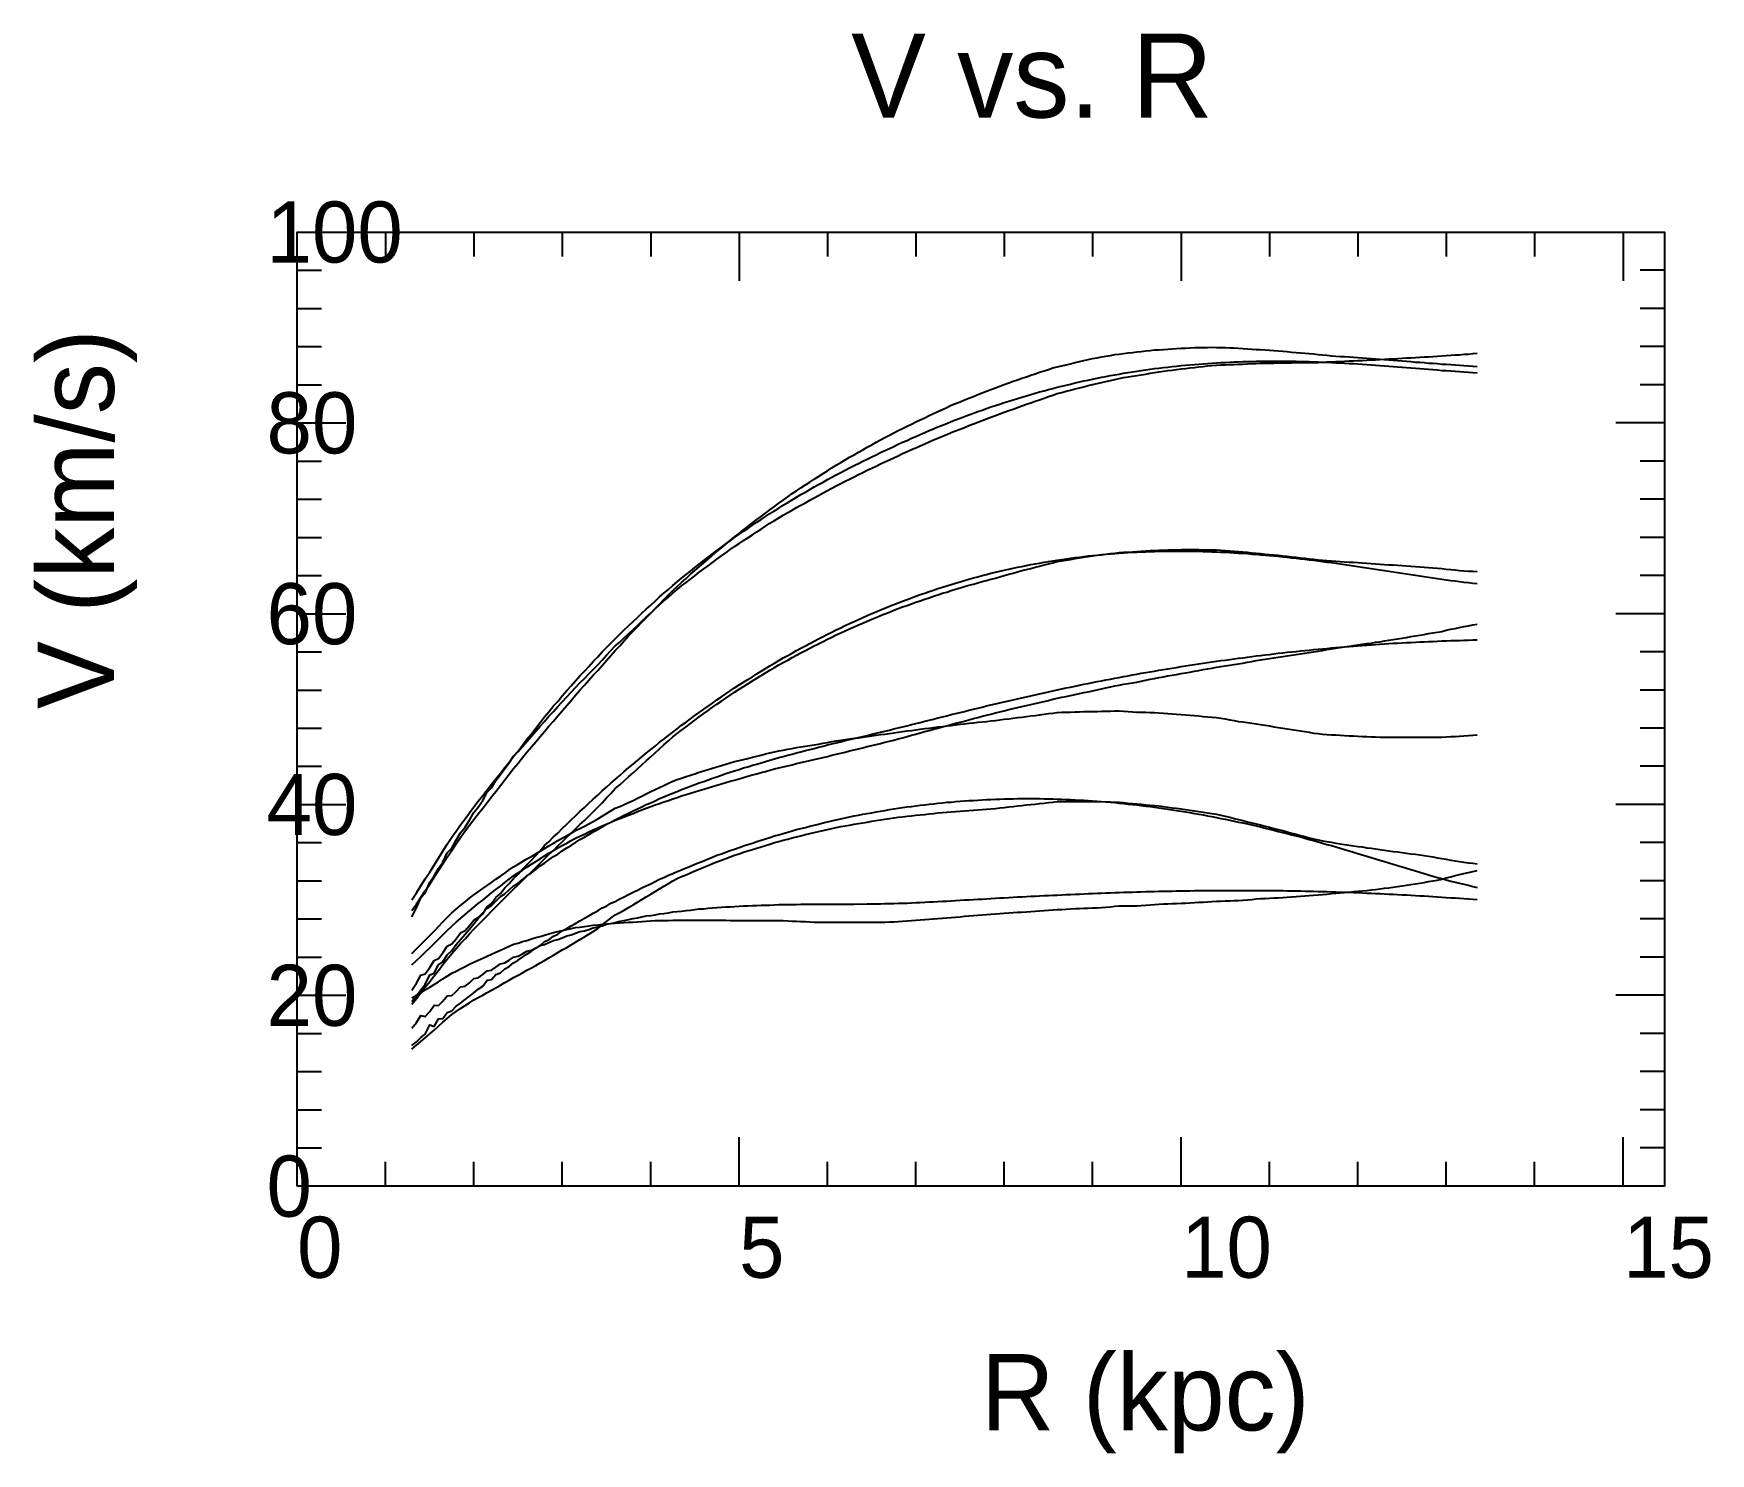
# Model space of a CAD drawing. Extents: x -35 to 185, y -35 to 151.
import ezdxf

# ---------------------------------------------------------------- set-up
doc = ezdxf.new("R2010")
doc.units = 0

msp = doc.modelspace()

# ---------------------------------------------------------------- texts
at = {"color": 0}
for s, height, p in [('V vs. R', 11, (72.6, 139.99)), ('100', 8, (-4, 120.99)), ('80', 8, (-4, 95.99)), ('60', 8, (-4, 70.99)), ('40', 8, (-4, 46)), ('20', 8, (-4, 21)), ('0', 8, (-4, -4)), ('0', 8, (0, -12)), ('5', 8, (57.92, -12)), ('10', 8, (115.84, -12)), ('15', 8, (173.76, -12)), ('R (kpc)', 10, (89.6, -32))]:
    msp.add_text(s, height=height, dxfattribs=at).set_placement(p)
msp.add_text('V (km/s)', height=10, rotation=90, dxfattribs=at).set_placement((-24, 62.49))

# ---------------------------------------------------------------- linework, layer by layer
at = {"color": 0}
for p, q in [((11.58, 124.99), (11.58, 121.79)), ((23.17, 124.99), (23.17, 121.79)), ((34.75, 124.99), (34.75, 121.79)), ((46.34, 124.99), (46.34, 121.79)), ((57.92, 124.99), (57.92, 118.59)), ((69.5, 124.99), (69.5, 121.79)), ((81.09, 124.99), (81.09, 121.79)), ((92.67, 124.99), (92.67, 121.79)), ((104.25, 124.99), (104.25, 121.79)), ((115.84, 124.99), (115.84, 118.59)), ((127.42, 124.99), (127.42, 121.79)), ((139.01, 124.99), (139.01, 121.79)), ((150.59, 124.99), (150.59, 121.79)), ((162.17, 124.99), (162.17, 121.79)), ((173.76, 124.99), (173.76, 118.59)), ((0, 119.99), (3.2, 119.99)), ((179.2, 119.99), (176, 119.99)), ((0, 114.99), (3.2, 114.99)), ((179.2, 114.99), (176, 114.99)), ((0, 109.99), (3.2, 109.99)), ((179.2, 109.99), (176, 109.99)), ((0, 104.99), (3.2, 104.99)), ((179.2, 104.99), (176, 104.99)), ((0, 99.99), (6.4, 99.99)), ((179.2, 99.99), (172.8, 99.99)), ((0, 94.99), (3.2, 94.99)), ((179.2, 94.99), (176, 94.99)), ((0, 89.99), (3.2, 89.99)), ((179.2, 89.99), (176, 89.99)), ((0, 84.99), (3.2, 84.99)), ((179.2, 84.99), (176, 84.99)), ((0, 79.99), (3.2, 79.99)), ((179.2, 79.99), (176, 79.99)), ((0, 74.99), (6.4, 74.99)), ((179.2, 74.99), (172.8, 74.99)), ((0, 69.99), (3.2, 69.99)), ((179.2, 69.99), (176, 69.99)), ((0, 64.99), (3.2, 64.99)), ((179.2, 64.99), (176, 64.99)), ((0, 59.99), (3.2, 59.99)), ((179.2, 59.99), (176, 59.99)), ((0, 55), (3.2, 55)), ((179.2, 55), (176, 55)), ((0, 50), (6.4, 50)), ((179.2, 50), (172.8, 50)), ((0, 45), (3.2, 45)), ((179.2, 45), (176, 45)), ((0, 40), (3.2, 40)), ((179.2, 40), (176, 40)), ((0, 35), (3.2, 35)), ((179.2, 35), (176, 35)), ((0, 30), (3.2, 30)), ((179.2, 30), (176, 30)), ((0, 25), (6.4, 25)), ((179.2, 25), (172.8, 25)), ((0, 20), (3.2, 20)), ((179.2, 20), (176, 20)), ((0, 15), (3.2, 15)), ((179.2, 15), (176, 15)), ((0, 10), (3.2, 10)), ((179.2, 10), (176, 10)), ((0, 5), (3.2, 5)), ((57.92, 0), (57.92, 6.4)), ((115.84, 0), (115.84, 6.4)), ((173.76, 0), (173.76, 6.4)), ((179.2, 5), (176, 5)), ((11.58, 0), (11.58, 3.2)), ((23.17, 0), (23.17, 3.2)), ((34.75, 0), (34.75, 3.2)), ((46.34, 0), (46.34, 3.2)), ((69.5, 0), (69.5, 3.2)), ((81.09, 0), (81.09, 3.2)), ((92.67, 0), (92.67, 3.2)), ((104.25, 0), (104.25, 3.2)), ((127.42, 0), (127.42, 3.2)), ((139.01, 0), (139.01, 3.2)), ((150.59, 0), (150.59, 3.2)), ((162.17, 0), (162.17, 3.2))]:
    msp.add_line(p, q, dxfattribs=at)
msp.add_lwpolyline([(0, 0), (0, 124.99), (179.2, 124.99), (179.2, 0)], close=True, dxfattribs=at)
at = {"color": 6}
for points in [[(15.06, 36.09), (15.64, 36.95), (16.22, 37.82), (16.8, 38.68), (17.38, 39.58), (17.95, 40.47), (18.53, 41.37), (19.11, 42.24), (19.69, 43.11), (20.27, 43.98), (20.85, 44.83), (21.43, 45.69), (22.01, 46.54), (22.59, 47.28), (23.17, 48.03), (23.75, 48.78), (24.33, 49.51), (24.91, 50.25), (25.48, 50.98), (26.06, 51.71), (26.64, 52.48), (27.22, 53.23), (27.8, 53.99), (28.38, 54.71), (28.96, 55.43), (29.54, 56.14), (30.12, 56.86), (30.7, 57.53), (31.28, 58.21), (31.86, 58.89), (32.43, 59.56), (33.01, 60.25), (33.59, 60.93), (34.17, 61.61), (34.75, 62.28), (35.33, 62.96), (35.91, 63.63), (36.49, 64.3), (37.07, 64.96), (37.65, 65.62), (38.23, 66.27), (38.81, 66.92), (39.39, 67.57), (39.96, 68.21), (40.54, 68.86), (41.12, 69.5), (41.7, 70.15), (42.28, 70.79), (42.86, 71.43), (43.44, 72.07), (44.02, 72.71), (44.6, 73.29), (45.18, 73.88), (45.76, 74.47), (46.34, 75.06), (46.91, 75.66), (47.49, 76.26), (48.07, 76.86), (48.65, 77.46), (49.23, 78.01), (49.81, 78.55), (50.39, 79.08), (50.97, 79.62), (51.55, 80.16), (52.13, 80.65), (52.71, 81.15), (53.29, 81.65), (53.86, 82.15), (54.44, 82.64), (55.02, 83.13), (55.6, 83.62), (56.18, 84.11), (56.76, 84.6), (57.34, 85.05), (57.92, 85.51), (58.5, 85.97), (59.08, 86.43), (59.66, 86.88), (60.24, 87.31), (60.82, 87.74), (61.39, 88.18), (61.97, 88.61), (62.55, 89.03), (63.13, 89.45), (63.71, 89.88), (64.29, 90.3), (64.87, 90.72), (65.45, 91.08), (66.03, 91.47), (66.61, 91.85), (67.19, 92.23), (67.77, 92.6), (68.34, 92.98), (68.92, 93.35), (69.5, 93.72), (70.08, 94.09), (70.66, 94.44), (71.24, 94.79), (71.82, 95.14), (72.4, 95.49), (72.98, 95.82), (73.56, 96.15), (74.14, 96.47), (74.72, 96.8), (75.3, 97.12), (75.87, 97.44), (76.45, 97.75), (77.03, 98.07), (77.61, 98.39), (78.19, 98.69), (78.77, 98.97), (79.35, 99.26), (79.93, 99.55), (80.51, 99.83), (81.09, 100.11), (81.67, 100.39), (82.25, 100.67), (82.82, 100.95), (83.4, 101.22), (83.98, 101.49), (84.56, 101.76), (85.14, 102.02), (85.72, 102.29), (86.3, 102.53), (86.88, 102.76), (87.46, 102.99), (88.04, 103.23), (88.62, 103.46), (89.2, 103.69), (89.77, 103.91), (90.35, 104.14), (90.93, 104.37), (91.51, 104.59), (92.09, 104.8), (92.67, 105.02), (93.25, 105.24), (93.83, 105.45), (94.41, 105.64), (94.99, 105.84), (95.57, 106.03), (96.15, 106.23), (96.73, 106.42), (97.3, 106.62), (97.88, 106.81), (98.46, 107), (99.04, 107.2), (99.62, 107.33), (100.2, 107.46), (100.78, 107.6), (101.36, 107.74), (101.94, 107.88), (102.52, 108.01), (103.1, 108.14), (103.68, 108.28), (104.25, 108.41), (104.83, 108.51), (105.41, 108.62), (105.99, 108.72), (106.57, 108.83), (107.15, 108.93), (107.73, 109), (108.31, 109.07), (108.89, 109.15), (109.47, 109.22), (110.05, 109.29), (110.63, 109.35), (111.21, 109.42), (111.78, 109.48), (112.36, 109.55), (112.94, 109.57), (113.52, 109.61), (114.1, 109.65), (114.68, 109.69), (115.26, 109.72), (115.84, 109.76), (116.42, 109.79), (117, 109.83), (117.58, 109.87), (118.16, 109.87), (118.73, 109.87), (119.31, 109.88), (119.89, 109.89), (120.47, 109.88), (121.05, 109.86), (121.63, 109.84), (122.21, 109.82), (122.79, 109.81), (123.37, 109.77), (123.95, 109.73), (124.53, 109.7), (125.11, 109.66), (125.68, 109.62), (126.26, 109.59), (126.84, 109.56), (127.42, 109.52), (128, 109.49), (128.58, 109.43), (129.16, 109.38), (129.74, 109.32), (130.32, 109.27), (130.9, 109.21), (131.48, 109.17), (132.06, 109.12), (132.64, 109.07), (133.21, 109.02), (133.79, 108.96), (134.37, 108.91), (134.95, 108.85), (135.53, 108.79), (136.11, 108.73), (136.69, 108.7), (137.27, 108.67), (137.85, 108.63), (138.43, 108.59), (139.01, 108.55), (139.59, 108.51), (140.16, 108.47), (140.74, 108.42), (141.32, 108.38), (141.9, 108.34), (142.48, 108.3), (143.06, 108.26), (143.64, 108.22), (144.22, 108.18), (144.8, 108.12), (145.38, 108.07), (145.96, 108.02), (146.54, 107.96), (147.12, 107.92), (147.69, 107.88), (148.27, 107.83), (148.85, 107.79), (149.43, 107.75), (150.01, 107.7), (150.59, 107.66), (151.17, 107.62), (151.75, 107.57), (152.33, 107.54), (152.91, 107.5), (153.49, 107.46), (154.07, 107.43), (154.64, 107.39)], [(15.06, 17.95), (15.64, 18.45), (16.22, 18.95), (16.8, 19.45), (17.38, 19.95), (17.95, 20.45), (18.53, 20.95), (19.11, 21.46), (19.69, 21.97), (20.27, 22.47), (20.85, 22.88), (21.43, 23.26), (22.01, 23.65), (22.59, 24.03), (23.17, 24.41), (23.75, 24.72), (24.33, 25.04), (24.91, 25.36), (25.48, 25.68), (26.06, 26), (26.64, 26.33), (27.22, 26.66), (27.8, 26.99), (28.38, 27.32), (28.96, 27.64), (29.54, 27.96), (30.12, 28.28), (30.7, 28.6), (31.28, 28.92), (31.86, 29.25), (32.43, 29.58), (33.01, 29.91), (33.59, 30.24), (34.17, 30.59), (34.75, 30.94), (35.33, 31.28), (35.91, 31.63), (36.49, 31.97), (37.07, 32.31), (37.65, 32.65), (38.23, 33), (38.81, 33.34), (39.39, 33.77), (39.96, 34.22), (40.54, 34.66), (41.12, 35.11), (41.7, 35.55), (42.28, 35.84), (42.86, 36.17), (43.44, 36.51), (44.02, 36.84), (44.6, 37.19), (45.18, 37.54), (45.76, 37.9), (46.34, 38.26), (46.91, 38.61), (47.49, 38.96), (48.07, 39.31), (48.65, 39.66), (49.23, 40), (49.81, 40.29), (50.39, 40.55), (50.97, 40.8), (51.55, 41.06), (52.13, 41.31), (52.71, 41.54), (53.29, 41.78), (53.86, 42.01), (54.44, 42.25), (55.02, 42.47), (55.6, 42.7), (56.18, 42.92), (56.76, 43.14), (57.34, 43.36), (57.92, 43.55), (58.5, 43.73), (59.08, 43.91), (59.66, 44.1), (60.24, 44.28), (60.82, 44.46), (61.39, 44.64), (61.97, 44.82), (62.55, 45.01), (63.13, 45.16), (63.71, 45.32), (64.29, 45.47), (64.87, 45.63), (65.45, 45.78), (66.03, 45.91), (66.61, 46.05), (67.19, 46.19), (67.77, 46.32), (68.34, 46.46), (68.92, 46.59), (69.5, 46.73), (70.08, 46.87), (70.66, 47), (71.24, 47.1), (71.82, 47.2), (72.4, 47.3), (72.98, 47.4), (73.56, 47.5), (74.14, 47.6), (74.72, 47.7), (75.3, 47.8), (75.87, 47.89), (76.45, 47.98), (77.03, 48.07), (77.61, 48.16), (78.19, 48.25), (78.77, 48.32), (79.35, 48.39), (79.93, 48.45), (80.51, 48.51), (81.09, 48.58), (81.67, 48.64), (82.25, 48.7), (82.82, 48.76), (83.4, 48.83), (83.98, 48.89), (84.56, 48.94), (85.14, 48.99), (85.72, 49.04), (86.3, 49.09), (86.88, 49.14), (87.46, 49.18), (88.04, 49.22), (88.62, 49.27), (89.2, 49.31), (89.77, 49.35), (90.35, 49.39), (90.93, 49.44), (91.51, 49.48), (92.09, 49.54), (92.67, 49.6), (93.25, 49.67), (93.83, 49.74), (94.41, 49.8), (94.99, 49.86), (95.57, 49.93), (96.15, 49.99), (96.73, 50.05), (97.3, 50.11), (97.88, 50.18), (98.46, 50.25), (99.04, 50.31), (99.62, 50.38), (100.2, 50.38), (100.78, 50.38), (101.36, 50.39), (101.94, 50.39), (102.52, 50.39), (103.1, 50.39), (103.68, 50.39), (104.25, 50.39), (104.83, 50.39), (105.41, 50.37), (105.99, 50.35), (106.57, 50.34), (107.15, 50.32), (107.73, 50.3), (108.31, 50.24), (108.89, 50.18), (109.47, 50.13), (110.05, 50.08), (110.63, 50.02), (111.21, 49.97), (111.78, 49.92), (112.36, 49.86), (112.94, 49.81), (113.52, 49.73), (114.1, 49.66), (114.68, 49.58), (115.26, 49.51), (115.84, 49.43), (116.42, 49.35), (117, 49.27), (117.58, 49.18), (118.16, 49.1), (118.73, 49.01), (119.31, 48.92), (119.89, 48.83), (120.47, 48.74), (121.05, 48.61), (121.63, 48.47), (122.21, 48.32), (122.79, 48.17), (123.37, 48.03), (123.95, 47.88), (124.53, 47.74), (125.11, 47.6), (125.68, 47.45), (126.26, 47.31), (126.84, 47.16), (127.42, 47.01), (128, 46.87), (128.58, 46.72), (129.16, 46.57), (129.74, 46.41), (130.32, 46.26), (130.9, 46.11), (131.48, 45.95), (132.06, 45.8), (132.64, 45.65), (133.21, 45.5), (133.79, 45.35), (134.37, 45.24), (134.95, 45.14), (135.53, 45.04), (136.11, 44.94), (136.69, 44.84), (137.27, 44.76), (137.85, 44.68), (138.43, 44.59), (139.01, 44.51), (139.59, 44.43), (140.16, 44.34), (140.74, 44.26), (141.32, 44.17), (141.9, 44.09), (142.48, 44.01), (143.06, 43.94), (143.64, 43.86), (144.22, 43.78), (144.8, 43.71), (145.38, 43.63), (145.96, 43.55), (146.54, 43.47), (147.12, 43.4), (147.69, 43.31), (148.27, 43.22), (148.85, 43.12), (149.43, 43.03), (150.01, 42.94), (150.59, 42.83), (151.17, 42.72), (151.75, 42.62), (152.33, 42.51), (152.91, 42.43), (153.49, 42.36), (154.07, 42.29), (154.64, 42.21)]]:
    msp.add_lwpolyline(points, dxfattribs=at)
at = {"color": 4}
for points in [[(15.06, 37.52), (15.64, 38.43), (16.22, 39.33), (16.8, 40.25), (17.38, 41.14), (17.95, 42.06), (18.53, 42.97), (19.11, 43.89), (19.69, 44.79), (20.27, 45.72), (20.85, 46.52), (21.43, 47.32), (22.01, 48.12), (22.59, 48.92), (23.17, 49.71), (23.75, 50.44), (24.33, 51.18), (24.91, 51.9), (25.48, 52.65), (26.06, 53.37), (26.64, 54.11), (27.22, 54.83), (27.8, 55.56), (28.38, 56.27), (28.96, 56.94), (29.54, 57.6), (30.12, 58.27), (30.7, 58.93), (31.28, 59.59), (31.86, 60.24), (32.43, 60.89), (33.01, 61.55), (33.59, 62.19), (34.17, 62.84), (34.75, 63.46), (35.33, 64.09), (35.91, 64.72), (36.49, 65.34), (37.07, 65.92), (37.65, 66.51), (38.23, 67.1), (38.81, 67.68), (39.39, 68.31), (39.96, 68.92), (40.54, 69.54), (41.12, 70.16), (41.7, 70.78), (42.28, 71.28), (42.86, 71.84), (43.44, 72.36), (44.02, 72.9), (44.6, 73.45), (45.18, 74), (45.76, 74.54), (46.34, 75.08), (46.91, 75.62), (47.49, 76.13), (48.07, 76.66), (48.65, 77.17), (49.23, 77.69), (49.81, 78.16), (50.39, 78.63), (50.97, 79.07), (51.55, 79.53), (52.13, 79.97), (52.71, 80.41), (53.29, 80.85), (53.86, 81.27), (54.44, 81.7), (55.02, 82.12), (55.6, 82.55), (56.18, 82.95), (56.76, 83.38), (57.34, 83.78), (57.92, 84.18), (58.5, 84.56), (59.08, 84.94), (59.66, 85.32), (60.24, 85.71), (60.82, 86.08), (61.39, 86.45), (61.97, 86.83), (62.55, 87.19), (63.13, 87.54), (63.71, 87.88), (64.29, 88.23), (64.87, 88.56), (65.45, 88.9), (66.03, 89.21), (66.61, 89.53), (67.19, 89.85), (67.77, 90.16), (68.34, 90.48), (68.92, 90.81), (69.5, 91.13), (70.08, 91.44), (70.66, 91.76), (71.24, 92.05), (71.82, 92.35), (72.4, 92.63), (72.98, 92.93), (73.56, 93.21), (74.14, 93.5), (74.72, 93.78), (75.3, 94.05), (75.87, 94.33), (76.45, 94.61), (77.03, 94.88), (77.61, 95.15), (78.19, 95.43), (78.77, 95.69), (79.35, 95.96), (79.93, 96.22), (80.51, 96.48), (81.09, 96.74), (81.67, 96.99), (82.25, 97.25), (82.82, 97.5), (83.4, 97.75), (83.98, 97.99), (84.56, 98.24), (85.14, 98.47), (85.72, 98.71), (86.3, 98.94), (86.88, 99.18), (87.46, 99.4), (88.04, 99.64), (88.62, 99.86), (89.2, 100.08), (89.77, 100.3), (90.35, 100.51), (90.93, 100.73), (91.51, 100.94), (92.09, 101.16), (92.67, 101.37), (93.25, 101.59), (93.83, 101.8), (94.41, 102.02), (94.99, 102.22), (95.57, 102.43), (96.15, 102.62), (96.73, 102.82), (97.3, 103.02), (97.88, 103.22), (98.46, 103.43), (99.04, 103.62), (99.62, 103.82), (100.2, 103.97), (100.78, 104.13), (101.36, 104.28), (101.94, 104.44), (102.52, 104.58), (103.1, 104.73), (103.68, 104.87), (104.25, 105.01), (104.83, 105.15), (105.41, 105.29), (105.99, 105.42), (106.57, 105.55), (107.15, 105.69), (107.73, 105.82), (108.31, 105.91), (108.89, 106), (109.47, 106.1), (110.05, 106.19), (110.63, 106.29), (111.21, 106.39), (111.78, 106.49), (112.36, 106.59), (112.94, 106.69), (113.52, 106.76), (114.1, 106.84), (114.68, 106.91), (115.26, 106.98), (115.84, 107.05), (116.42, 107.12), (117, 107.19), (117.58, 107.25), (118.16, 107.32), (118.73, 107.37), (119.31, 107.44), (119.89, 107.49), (120.47, 107.55), (121.05, 107.59), (121.63, 107.61), (122.21, 107.63), (122.79, 107.65), (123.37, 107.66), (123.95, 107.69), (124.53, 107.72), (125.11, 107.75), (125.68, 107.77), (126.26, 107.8), (126.84, 107.81), (127.42, 107.82), (128, 107.83), (128.58, 107.84), (129.16, 107.85), (129.74, 107.87), (130.32, 107.87), (130.9, 107.88), (131.48, 107.89), (132.06, 107.9), (132.64, 107.9), (133.21, 107.91), (133.79, 107.91), (134.37, 107.94), (134.95, 107.97), (135.53, 107.99), (136.11, 108.02), (136.69, 108.04), (137.27, 108.07), (137.85, 108.1), (138.43, 108.13), (139.01, 108.16), (139.59, 108.18), (140.16, 108.21), (140.74, 108.24), (141.32, 108.26), (141.9, 108.29), (142.48, 108.33), (143.06, 108.36), (143.64, 108.39), (144.22, 108.43), (144.8, 108.46), (145.38, 108.49), (145.96, 108.52), (146.54, 108.55), (147.12, 108.59), (147.69, 108.62), (148.27, 108.65), (148.85, 108.69), (149.43, 108.72), (150.01, 108.75), (150.59, 108.8), (151.17, 108.84), (151.75, 108.88), (152.33, 108.92), (152.91, 108.97), (153.49, 109.01), (154.07, 109.06), (154.64, 109.11)], [(15.06, 23.83), (15.64, 24.58), (16.22, 25.32), (16.8, 26.06), (17.38, 26.79), (17.95, 27.54), (18.53, 28.27), (19.11, 29.02), (19.69, 29.74), (20.27, 30.49), (20.85, 31.13), (21.43, 31.77), (22.01, 32.41), (22.59, 33.05), (23.17, 33.68), (23.75, 34.25), (24.33, 34.84), (24.91, 35.41), (25.48, 36.01), (26.06, 36.58), (26.64, 37.18), (27.22, 37.75), (27.8, 38.34), (28.38, 38.91), (28.96, 39.48), (29.54, 40.05), (30.12, 40.61), (30.7, 41.18), (31.28, 41.74), (31.86, 42.31), (32.43, 42.86), (33.01, 43.44), (33.59, 43.99), (34.17, 44.57), (34.75, 45.12), (35.33, 45.7), (35.91, 46.25), (36.49, 46.81), (37.07, 47.37), (37.65, 47.92), (38.23, 48.47), (38.81, 49.02), (39.39, 49.63), (39.96, 50.23), (40.54, 50.85), (41.12, 51.45), (41.7, 52.07), (42.28, 52.56), (42.86, 53.1), (43.44, 53.61), (44.02, 54.13), (44.6, 54.66), (45.18, 55.19), (45.76, 55.72), (46.34, 56.25), (46.91, 56.78), (47.49, 57.29), (48.07, 57.81), (48.65, 58.32), (49.23, 58.84), (49.81, 59.3), (50.39, 59.75), (50.97, 60.18), (51.55, 60.62), (52.13, 61.06), (52.71, 61.48), (53.29, 61.9), (53.86, 62.31), (54.44, 62.73), (55.02, 63.13), (55.6, 63.54), (56.18, 63.93), (56.76, 64.33), (57.34, 64.72), (57.92, 65.1), (58.5, 65.45), (59.08, 65.82), (59.66, 66.18), (60.24, 66.54), (60.82, 66.89), (61.39, 67.24), (61.97, 67.59), (62.55, 67.93), (63.13, 68.27), (63.71, 68.59), (64.29, 68.92), (64.87, 69.24), (65.45, 69.57), (66.03, 69.86), (66.61, 70.17), (67.19, 70.47), (67.77, 70.76), (68.34, 71.06), (68.92, 71.36), (69.5, 71.65), (70.08, 71.93), (70.66, 72.23), (71.24, 72.48), (71.82, 72.75), (72.4, 73), (72.98, 73.27), (73.56, 73.52), (74.14, 73.77), (74.72, 74.02), (75.3, 74.26), (75.87, 74.51), (76.45, 74.74), (77.03, 74.98), (77.61, 75.21), (78.19, 75.44), (78.77, 75.66), (79.35, 75.88), (79.93, 76.08), (80.51, 76.29), (81.09, 76.49), (81.67, 76.69), (82.25, 76.89), (82.82, 77.09), (83.4, 77.28), (83.98, 77.47), (84.56, 77.66), (85.14, 77.83), (85.72, 78.02), (86.3, 78.2), (86.88, 78.37), (87.46, 78.54), (88.04, 78.71), (88.62, 78.87), (89.2, 79.03), (89.77, 79.19), (90.35, 79.35), (90.93, 79.51), (91.51, 79.66), (92.09, 79.83), (92.67, 79.99), (93.25, 80.16), (93.83, 80.32), (94.41, 80.48), (94.99, 80.63), (95.57, 80.79), (96.15, 80.93), (96.73, 81.08), (97.3, 81.23), (97.88, 81.38), (98.46, 81.53), (99.04, 81.67), (99.62, 81.82), (100.2, 81.91), (100.78, 82.01), (101.36, 82.11), (101.94, 82.21), (102.52, 82.3), (103.1, 82.39), (103.68, 82.48), (104.25, 82.56), (104.83, 82.65), (105.41, 82.72), (105.99, 82.79), (106.57, 82.86), (107.15, 82.93), (107.73, 83), (108.31, 83.03), (108.89, 83.07), (109.47, 83.11), (110.05, 83.15), (110.63, 83.19), (111.21, 83.22), (111.78, 83.26), (112.36, 83.29), (112.94, 83.32), (113.52, 83.33), (114.1, 83.34), (114.68, 83.36), (115.26, 83.37), (115.84, 83.38), (116.42, 83.38), (117, 83.38), (117.58, 83.38), (118.16, 83.38), (118.73, 83.37), (119.31, 83.37), (119.89, 83.36), (120.47, 83.35), (121.05, 83.32), (121.63, 83.27), (122.21, 83.22), (122.79, 83.17), (123.37, 83.13), (123.95, 83.08), (124.53, 83.03), (125.11, 82.97), (125.68, 82.92), (126.26, 82.87), (126.84, 82.81), (127.42, 82.76), (128, 82.7), (128.58, 82.64), (129.16, 82.58), (129.74, 82.52), (130.32, 82.45), (130.9, 82.38), (131.48, 82.32), (132.06, 82.25), (132.64, 82.18), (133.21, 82.12), (133.79, 82.05), (134.37, 82), (134.95, 81.96), (135.53, 81.92), (136.11, 81.87), (136.69, 81.83), (137.27, 81.8), (137.85, 81.76), (138.43, 81.72), (139.01, 81.68), (139.59, 81.65), (140.16, 81.61), (140.74, 81.57), (141.32, 81.52), (141.9, 81.48), (142.48, 81.45), (143.06, 81.41), (143.64, 81.37), (144.22, 81.33), (144.8, 81.29), (145.38, 81.25), (145.96, 81.21), (146.54, 81.17), (147.12, 81.13), (147.69, 81.08), (148.27, 81.03), (148.85, 80.99), (149.43, 80.94), (150.01, 80.89), (150.59, 80.83), (151.17, 80.77), (151.75, 80.72), (152.33, 80.66), (152.91, 80.62), (153.49, 80.58), (154.07, 80.54), (154.64, 80.5)], [(15.06, 28.98), (15.64, 29.54), (16.22, 30.1), (16.8, 30.67), (17.38, 31.23), (17.95, 31.79), (18.53, 32.37), (19.11, 32.93), (19.69, 33.49), (20.27, 34.06), (20.85, 34.57), (21.43, 35.07), (22.01, 35.57), (22.59, 36.06), (23.17, 36.55), (23.75, 37.02), (24.33, 37.48), (24.91, 37.94), (25.48, 38.41), (26.06, 38.86), (26.64, 39.31), (27.22, 39.77), (27.8, 40.21), (28.38, 40.65), (28.96, 41.03), (29.54, 41.41), (30.12, 41.78), (30.7, 42.16), (31.28, 42.53), (31.86, 42.89), (32.43, 43.26), (33.01, 43.61), (33.59, 43.96), (34.17, 44.3), (34.75, 44.62), (35.33, 44.94), (35.91, 45.27), (36.49, 45.58), (37.07, 45.84), (37.65, 46.13), (38.23, 46.4), (38.81, 46.68), (39.39, 46.94), (39.96, 47.19), (40.54, 47.44), (41.12, 47.69), (41.7, 47.94), (42.28, 48.16), (42.86, 48.39), (43.44, 48.61), (44.02, 48.83), (44.6, 49.06), (45.18, 49.28), (45.76, 49.5), (46.34, 49.73), (46.91, 49.95), (47.49, 50.14), (48.07, 50.35), (48.65, 50.54), (49.23, 50.73), (49.81, 50.93), (50.39, 51.11), (50.97, 51.29), (51.55, 51.47), (52.13, 51.65), (52.71, 51.82), (53.29, 52.01), (53.86, 52.18), (54.44, 52.35), (55.02, 52.53), (55.6, 52.7), (56.18, 52.86), (56.76, 53.04), (57.34, 53.2), (57.92, 53.37), (58.5, 53.54), (59.08, 53.7), (59.66, 53.86), (60.24, 54.02), (60.82, 54.18), (61.39, 54.34), (61.97, 54.5), (62.55, 54.65), (63.13, 54.79), (63.71, 54.94), (64.29, 55.08), (64.87, 55.21), (65.45, 55.36), (66.03, 55.48), (66.61, 55.61), (67.19, 55.75), (67.77, 55.87), (68.34, 56.01), (68.92, 56.16), (69.5, 56.3), (70.08, 56.45), (70.66, 56.6), (71.24, 56.74), (71.82, 56.87), (72.4, 57.02), (72.98, 57.16), (73.56, 57.3), (74.14, 57.44), (74.72, 57.58), (75.3, 57.71), (75.87, 57.86), (76.45, 58), (77.03, 58.14), (77.61, 58.29), (78.19, 58.44), (78.77, 58.59), (79.35, 58.75), (79.93, 58.91), (80.51, 59.06), (81.09, 59.23), (81.67, 59.38), (82.25, 59.54), (82.82, 59.7), (83.4, 59.85), (83.98, 60.01), (84.56, 60.17), (85.14, 60.32), (85.72, 60.47), (86.3, 60.63), (86.88, 60.78), (87.46, 60.93), (88.04, 61.09), (88.62, 61.24), (89.2, 61.39), (89.77, 61.55), (90.35, 61.7), (90.93, 61.84), (91.51, 61.99), (92.09, 62.13), (92.67, 62.27), (93.25, 62.42), (93.83, 62.55), (94.41, 62.69), (94.99, 62.83), (95.57, 62.96), (96.15, 63.09), (96.73, 63.23), (97.3, 63.36), (97.88, 63.5), (98.46, 63.64), (99.04, 63.78), (99.62, 63.91), (100.2, 64.04), (100.78, 64.16), (101.36, 64.29), (101.94, 64.42), (102.52, 64.54), (103.1, 64.65), (103.68, 64.77), (104.25, 64.89), (104.83, 65), (105.41, 65.13), (105.99, 65.26), (106.57, 65.39), (107.15, 65.52), (107.73, 65.64), (108.31, 65.74), (108.89, 65.84), (109.47, 65.94), (110.05, 66.04), (110.63, 66.16), (111.21, 66.28), (111.78, 66.4), (112.36, 66.52), (112.94, 66.64), (113.52, 66.74), (114.1, 66.84), (114.68, 66.94), (115.26, 67.04), (115.84, 67.15), (116.42, 67.25), (117, 67.35), (117.58, 67.46), (118.16, 67.56), (118.73, 67.66), (119.31, 67.77), (119.89, 67.87), (120.47, 67.97), (121.05, 68.07), (121.63, 68.16), (122.21, 68.24), (122.79, 68.34), (123.37, 68.42), (123.95, 68.53), (124.53, 68.63), (125.11, 68.73), (125.68, 68.84), (126.26, 68.94), (126.84, 69.02), (127.42, 69.11), (128, 69.2), (128.58, 69.28), (129.16, 69.37), (129.74, 69.47), (130.32, 69.56), (130.9, 69.65), (131.48, 69.75), (132.06, 69.84), (132.64, 69.92), (133.21, 70.01), (133.79, 70.1), (134.37, 70.19), (134.95, 70.28), (135.53, 70.37), (136.11, 70.46), (136.69, 70.55), (137.27, 70.63), (137.85, 70.72), (138.43, 70.81), (139.01, 70.89), (139.59, 70.98), (140.16, 71.07), (140.74, 71.15), (141.32, 71.24), (141.9, 71.32), (142.48, 71.42), (143.06, 71.52), (143.64, 71.61), (144.22, 71.71), (144.8, 71.8), (145.38, 71.89), (145.96, 71.99), (146.54, 72.08), (147.12, 72.17), (147.69, 72.27), (148.27, 72.38), (148.85, 72.48), (149.43, 72.58), (150.01, 72.68), (150.59, 72.82), (151.17, 72.95), (151.75, 73.07), (152.33, 73.2), (152.91, 73.31), (153.49, 73.42), (154.07, 73.53), (154.64, 73.64)]]:
    msp.add_lwpolyline(points, dxfattribs=at)
at = {"color": 3}
for points in [[(15.06, 35.28), (15.64, 36.45), (16.22, 37.75), (16.8, 38.36), (17.38, 39.84), (17.95, 40.66), (18.53, 41.6), (19.11, 42.42), (19.69, 43.66), (20.27, 44.26), (20.85, 45.31), (21.43, 46.3), (22.01, 47.03), (22.59, 47.96), (23.17, 48.93), (23.75, 49.66), (24.33, 50.54), (24.91, 51.63), (25.48, 52.18), (26.06, 53.14), (26.64, 53.93), (27.22, 54.69), (27.8, 55.46), (28.38, 56.32), (28.96, 56.99), (29.54, 57.77), (30.12, 58.57), (30.7, 59.24), (31.28, 59.99), (31.86, 60.75), (32.43, 61.49), (33.01, 62.13), (33.59, 62.91), (34.17, 63.51), (34.75, 64.22), (35.33, 64.91), (35.91, 65.53), (36.49, 66.18), (37.07, 66.86), (37.65, 67.46), (38.23, 68.09), (38.81, 68.74), (39.39, 69.32), (39.96, 69.98), (40.54, 70.55), (41.12, 71.14), (41.7, 71.71), (42.28, 72.31), (42.86, 72.86), (43.44, 73.42), (44.02, 73.98), (44.6, 74.51), (45.18, 75.06), (45.76, 75.6), (46.34, 76.11), (46.91, 76.64), (47.49, 77.19), (48.07, 77.66), (48.65, 78.17), (49.23, 78.67), (49.81, 79.15), (50.39, 79.64), (50.97, 80.11), (51.55, 80.57), (52.13, 81.04), (52.71, 81.5), (53.29, 81.95), (53.86, 82.4), (54.44, 82.84), (55.02, 83.29), (55.6, 83.71), (56.18, 84.14), (56.76, 84.55), (57.34, 84.97), (57.92, 85.39), (58.5, 85.78), (59.08, 86.17), (59.66, 86.57), (60.24, 86.96), (60.82, 87.34), (61.39, 87.72), (61.97, 88.1), (62.55, 88.47), (63.13, 88.83), (63.71, 89.19), (64.29, 89.55), (64.87, 89.9), (65.45, 90.25), (66.03, 90.59), (66.61, 90.93), (67.19, 91.26), (67.77, 91.59), (68.34, 91.92), (68.92, 92.24), (69.5, 92.56), (70.08, 92.88), (70.66, 93.19), (71.24, 93.49), (71.82, 93.8), (72.4, 94.09), (72.98, 94.39), (73.56, 94.68), (74.14, 94.97), (74.72, 95.25), (75.3, 95.54), (75.87, 95.82), (76.45, 96.09), (77.03, 96.37), (77.61, 96.64), (78.19, 96.91), (78.77, 97.18), (79.35, 97.45), (79.93, 97.7), (80.51, 97.97), (81.09, 98.22), (81.67, 98.47), (82.25, 98.72), (82.82, 98.97), (83.4, 99.21), (83.98, 99.45), (84.56, 99.69), (85.14, 99.92), (85.72, 100.15), (86.3, 100.38), (86.88, 100.6), (87.46, 100.82), (88.04, 101.04), (88.62, 101.25), (89.2, 101.46), (89.77, 101.67), (90.35, 101.87), (90.93, 102.07), (91.51, 102.27), (92.09, 102.46), (92.67, 102.65), (93.25, 102.84), (93.83, 103.02), (94.41, 103.2), (94.99, 103.37), (95.57, 103.55), (96.15, 103.71), (96.73, 103.88), (97.3, 104.04), (97.88, 104.2), (98.46, 104.36), (99.04, 104.51), (99.62, 104.66), (100.2, 104.8), (100.78, 104.94), (101.36, 105.08), (101.94, 105.22), (102.52, 105.35), (103.1, 105.48), (103.68, 105.6), (104.25, 105.72), (104.83, 105.84), (105.41, 105.96), (105.99, 106.07), (106.57, 106.18), (107.15, 106.29), (107.73, 106.38), (108.31, 106.49), (108.89, 106.58), (109.47, 106.67), (110.05, 106.76), (110.63, 106.85), (111.21, 106.93), (111.78, 107.01), (112.36, 107.09), (112.94, 107.16), (113.52, 107.23), (114.1, 107.3), (114.68, 107.37), (115.26, 107.43), (115.84, 107.49), (116.42, 107.54), (117, 107.59), (117.58, 107.64), (118.16, 107.69), (118.73, 107.73), (119.31, 107.78), (119.89, 107.81), (120.47, 107.85), (121.05, 107.88), (121.63, 107.91), (122.21, 107.94), (122.79, 107.97), (123.37, 107.99), (123.95, 108.01), (124.53, 108.03), (125.11, 108.04), (125.68, 108.05), (126.26, 108.06), (126.84, 108.07), (127.42, 108.07), (128, 108.07), (128.58, 108.07), (129.16, 108.07), (129.74, 108.07), (130.32, 108.06), (130.9, 108.05), (131.48, 108.04), (132.06, 108.02), (132.64, 108.01), (133.21, 107.99), (133.79, 107.97), (134.37, 107.95), (134.95, 107.93), (135.53, 107.9), (136.11, 107.87), (136.69, 107.84), (137.27, 107.81), (137.85, 107.78), (138.43, 107.75), (139.01, 107.71), (139.59, 107.68), (140.16, 107.64), (140.74, 107.6), (141.32, 107.56), (141.9, 107.52), (142.48, 107.47), (143.06, 107.43), (143.64, 107.39), (144.22, 107.34), (144.8, 107.29), (145.38, 107.25), (145.96, 107.2), (146.54, 107.15), (147.12, 107.11), (147.69, 107.06), (148.27, 107.01), (148.85, 106.97), (149.43, 106.92), (150.01, 106.87), (150.59, 106.83), (151.17, 106.79), (151.75, 106.74), (152.33, 106.7), (152.91, 106.66), (153.49, 106.62), (154.07, 106.59), (154.64, 106.55)], [(15.06, 24.18), (15.64, 24.92), (16.22, 25.72), (16.8, 26.41), (17.38, 27.69), (17.95, 27.9), (18.53, 28.99), (19.11, 29.39), (19.69, 30.32), (20.27, 30.86), (20.85, 31.66), (21.43, 32.29), (22.01, 33.01), (22.59, 33.68), (23.17, 34.35), (23.75, 35.04), (24.33, 35.69), (24.91, 36.58), (25.48, 37.02), (26.06, 37.82), (26.64, 38.33), (27.22, 39.06), (27.8, 39.63), (28.38, 40.29), (28.96, 40.88), (29.54, 41.51), (30.12, 42.11), (30.7, 42.72), (31.28, 43.33), (31.86, 43.91), (32.43, 44.62), (33.01, 45.1), (33.59, 45.75), (34.17, 46.26), (34.75, 46.87), (35.33, 47.41), (35.91, 47.97), (36.49, 48.51), (37.07, 49.07), (37.65, 49.61), (38.23, 50.15), (38.81, 50.68), (39.39, 51.21), (39.96, 51.79), (40.54, 52.26), (41.12, 52.81), (41.7, 53.29), (42.28, 53.81), (42.86, 54.3), (43.44, 54.79), (44.02, 55.27), (44.6, 55.76), (45.18, 56.24), (45.76, 56.72), (46.34, 57.19), (46.91, 57.65), (47.49, 58.15), (48.07, 58.57), (48.65, 59.04), (49.23, 59.48), (49.81, 59.92), (50.39, 60.37), (50.97, 60.79), (51.55, 61.22), (52.13, 61.64), (52.71, 62.06), (53.29, 62.47), (53.86, 62.88), (54.44, 63.29), (55.02, 63.71), (55.6, 64.09), (56.18, 64.49), (56.76, 64.88), (57.34, 65.26), (57.92, 65.65), (58.5, 66.01), (59.08, 66.38), (59.66, 66.74), (60.24, 67.1), (60.82, 67.46), (61.39, 67.81), (61.97, 68.16), (62.55, 68.52), (63.13, 68.85), (63.71, 69.19), (64.29, 69.52), (64.87, 69.84), (65.45, 70.17), (66.03, 70.48), (66.61, 70.79), (67.19, 71.1), (67.77, 71.41), (68.34, 71.71), (68.92, 72.01), (69.5, 72.3), (70.08, 72.59), (70.66, 72.87), (71.24, 73.15), (71.82, 73.43), (72.4, 73.7), (72.98, 73.98), (73.56, 74.23), (74.14, 74.49), (74.72, 74.74), (75.3, 75), (75.87, 75.24), (76.45, 75.49), (77.03, 75.73), (77.61, 75.96), (78.19, 76.19), (78.77, 76.42), (79.35, 76.65), (79.93, 76.86), (80.51, 77.08), (81.09, 77.28), (81.67, 77.49), (82.25, 77.69), (82.82, 77.89), (83.4, 78.09), (83.98, 78.28), (84.56, 78.47), (85.14, 78.65), (85.72, 78.83), (86.3, 79.01), (86.88, 79.18), (87.46, 79.35), (88.04, 79.52), (88.62, 79.67), (89.2, 79.83), (89.77, 79.98), (90.35, 80.13), (90.93, 80.28), (91.51, 80.42), (92.09, 80.56), (92.67, 80.69), (93.25, 80.82), (93.83, 80.95), (94.41, 81.07), (94.99, 81.19), (95.57, 81.31), (96.15, 81.42), (96.73, 81.53), (97.3, 81.63), (97.88, 81.73), (98.46, 81.83), (99.04, 81.92), (99.62, 82.02), (100.2, 82.1), (100.78, 82.19), (101.36, 82.26), (101.94, 82.35), (102.52, 82.41), (103.1, 82.49), (103.68, 82.55), (104.25, 82.61), (104.83, 82.67), (105.41, 82.73), (105.99, 82.78), (106.57, 82.83), (107.15, 82.88), (107.73, 82.92), (108.31, 82.96), (108.89, 83), (109.47, 83.04), (110.05, 83.06), (110.63, 83.09), (111.21, 83.11), (111.78, 83.13), (112.36, 83.15), (112.94, 83.17), (113.52, 83.18), (114.1, 83.19), (114.68, 83.19), (115.26, 83.19), (115.84, 83.2), (116.42, 83.19), (117, 83.19), (117.58, 83.18), (118.16, 83.17), (118.73, 83.15), (119.31, 83.13), (119.89, 83.11), (120.47, 83.09), (121.05, 83.07), (121.63, 83.04), (122.21, 83.01), (122.79, 82.97), (123.37, 82.94), (123.95, 82.9), (124.53, 82.86), (125.11, 82.81), (125.68, 82.77), (126.26, 82.72), (126.84, 82.67), (127.42, 82.62), (128, 82.57), (128.58, 82.51), (129.16, 82.45), (129.74, 82.39), (130.32, 82.33), (130.9, 82.26), (131.48, 82.19), (132.06, 82.13), (132.64, 82.06), (133.21, 81.99), (133.79, 81.91), (134.37, 81.84), (134.95, 81.76), (135.53, 81.68), (136.11, 81.6), (136.69, 81.52), (137.27, 81.44), (137.85, 81.35), (138.43, 81.27), (139.01, 81.18), (139.59, 81.1), (140.16, 81.01), (140.74, 80.92), (141.32, 80.83), (141.9, 80.74), (142.48, 80.65), (143.06, 80.56), (143.64, 80.47), (144.22, 80.38), (144.8, 80.29), (145.38, 80.2), (145.96, 80.11), (146.54, 80.02), (147.12, 79.93), (147.69, 79.85), (148.27, 79.76), (148.85, 79.67), (149.43, 79.59), (150.01, 79.51), (150.59, 79.43), (151.17, 79.35), (151.75, 79.28), (152.33, 79.21), (152.91, 79.14), (153.49, 79.07), (154.07, 79), (154.64, 78.94)], [(15.06, 25.69), (15.64, 26.6), (16.22, 27.63), (16.8, 27.83), (17.38, 28.65), (17.95, 29.57), (18.53, 29.83), (19.11, 30.58), (19.69, 31.42), (20.27, 31.73), (20.85, 32.41), (21.43, 33.18), (22.01, 33.51), (22.59, 34.15), (23.17, 34.85), (23.75, 35.19), (24.33, 35.79), (24.91, 36.43), (25.48, 36.78), (26.06, 37.33), (26.64, 37.93), (27.22, 38.28), (27.8, 38.8), (28.38, 39.36), (28.96, 39.7), (29.54, 40.19), (30.12, 40.7), (30.7, 41.05), (31.28, 41.5), (31.86, 41.98), (32.43, 42.31), (33.01, 42.74), (33.59, 43.19), (34.17, 43.51), (34.75, 43.91), (35.33, 44.33), (35.91, 44.64), (36.49, 45.02), (37.07, 45.41), (37.65, 45.71), (38.23, 46.06), (38.81, 46.43), (39.39, 46.72), (39.96, 47.05), (40.54, 47.4), (41.12, 47.67), (41.7, 47.99), (42.28, 48.31), (42.86, 48.58), (43.44, 48.87), (44.02, 49.17), (44.6, 49.43), (45.18, 49.7), (45.76, 49.99), (46.34, 50.23), (46.91, 50.49), (47.49, 50.76), (48.07, 50.99), (48.65, 51.24), (49.23, 51.49), (49.81, 51.71), (50.39, 51.94), (50.97, 52.18), (51.55, 52.39), (52.13, 52.61), (52.71, 52.83), (53.29, 53.03), (53.86, 53.24), (54.44, 53.45), (55.02, 53.64), (55.6, 53.84), (56.18, 54.04), (56.76, 54.22), (57.34, 54.41), (57.92, 54.6), (58.5, 54.78), (59.08, 54.95), (59.66, 55.14), (60.24, 55.3), (60.82, 55.47), (61.39, 55.65), (61.97, 55.81), (62.55, 55.97), (63.13, 56.14), (63.71, 56.29), (64.29, 56.45), (64.87, 56.61), (65.45, 56.76), (66.03, 56.91), (66.61, 57.06), (67.19, 57.21), (67.77, 57.35), (68.34, 57.5), (68.92, 57.65), (69.5, 57.79), (70.08, 57.93), (70.66, 58.08), (71.24, 58.21), (71.82, 58.36), (72.4, 58.5), (72.98, 58.63), (73.56, 58.77), (74.14, 58.91), (74.72, 59.05), (75.3, 59.19), (75.87, 59.33), (76.45, 59.46), (77.03, 59.6), (77.61, 59.75), (78.19, 59.89), (78.77, 60.03), (79.35, 60.17), (79.93, 60.32), (80.51, 60.46), (81.09, 60.61), (81.67, 60.75), (82.25, 60.9), (82.82, 61.05), (83.4, 61.19), (83.98, 61.34), (84.56, 61.48), (85.14, 61.62), (85.72, 61.77), (86.3, 61.91), (86.88, 62.06), (87.46, 62.2), (88.04, 62.34), (88.62, 62.48), (89.2, 62.62), (89.77, 62.76), (90.35, 62.9), (90.93, 63.04), (91.51, 63.18), (92.09, 63.31), (92.67, 63.45), (93.25, 63.59), (93.83, 63.72), (94.41, 63.85), (94.99, 63.99), (95.57, 64.12), (96.15, 64.25), (96.73, 64.38), (97.3, 64.51), (97.88, 64.63), (98.46, 64.76), (99.04, 64.89), (99.62, 65.01), (100.2, 65.14), (100.78, 65.26), (101.36, 65.38), (101.94, 65.5), (102.52, 65.62), (103.1, 65.74), (103.68, 65.86), (104.25, 65.97), (104.83, 66.09), (105.41, 66.2), (105.99, 66.31), (106.57, 66.42), (107.15, 66.54), (107.73, 66.65), (108.31, 66.75), (108.89, 66.86), (109.47, 66.97), (110.05, 67.07), (110.63, 67.18), (111.21, 67.28), (111.78, 67.38), (112.36, 67.48), (112.94, 67.58), (113.52, 67.68), (114.1, 67.78), (114.68, 67.87), (115.26, 67.96), (115.84, 68.06), (116.42, 68.15), (117, 68.24), (117.58, 68.33), (118.16, 68.42), (118.73, 68.5), (119.31, 68.59), (119.89, 68.67), (120.47, 68.76), (121.05, 68.84), (121.63, 68.92), (122.21, 69), (122.79, 69.08), (123.37, 69.16), (123.95, 69.23), (124.53, 69.31), (125.11, 69.38), (125.68, 69.45), (126.26, 69.53), (126.84, 69.6), (127.42, 69.66), (128, 69.73), (128.58, 69.8), (129.16, 69.86), (129.74, 69.93), (130.32, 69.99), (130.9, 70.05), (131.48, 70.11), (132.06, 70.17), (132.64, 70.23), (133.21, 70.29), (133.79, 70.34), (134.37, 70.4), (134.95, 70.45), (135.53, 70.5), (136.11, 70.55), (136.69, 70.6), (137.27, 70.65), (137.85, 70.7), (138.43, 70.75), (139.01, 70.79), (139.59, 70.83), (140.16, 70.88), (140.74, 70.92), (141.32, 70.96), (141.9, 71), (142.48, 71.03), (143.06, 71.07), (143.64, 71.11), (144.22, 71.14), (144.8, 71.17), (145.38, 71.2), (145.96, 71.23), (146.54, 71.26), (147.12, 71.29), (147.69, 71.32), (148.27, 71.35), (148.85, 71.37), (149.43, 71.4), (150.01, 71.42), (150.59, 71.44), (151.17, 71.46), (151.75, 71.48), (152.33, 71.5), (152.91, 71.52), (153.49, 71.53), (154.07, 71.55), (154.64, 71.56)]]:
    msp.add_lwpolyline(points, dxfattribs=at)
at = {"color": 1}
msp.add_lwpolyline([(15.06, 30.49), (15.64, 31.07), (16.22, 31.65), (16.8, 32.23), (17.38, 32.82), (17.95, 33.4), (18.53, 34.01), (19.11, 34.61), (19.69, 35.21), (20.27, 35.81), (20.85, 36.3), (21.43, 36.77), (22.01, 37.24), (22.59, 37.71), (23.17, 38.18), (23.75, 38.57), (24.33, 38.98), (24.91, 39.39), (25.48, 39.79), (26.06, 40.2), (26.64, 40.61), (27.22, 41.02), (27.8, 41.42), (28.38, 41.83), (28.96, 42.17), (29.54, 42.51), (30.12, 42.86), (30.7, 43.2), (31.28, 43.55), (31.86, 43.89), (32.43, 44.24), (33.01, 44.58), (33.59, 44.93), (34.17, 45.26), (34.75, 45.59), (35.33, 45.92), (35.91, 46.25), (36.49, 46.58), (37.07, 46.86), (37.65, 47.16), (38.23, 47.45), (38.81, 47.75), (39.39, 48.1), (39.96, 48.45), (40.54, 48.81), (41.12, 49.16), (41.7, 49.52), (42.28, 49.75), (42.86, 50.01), (43.44, 50.27), (44.02, 50.53), (44.6, 50.81), (45.18, 51.1), (45.76, 51.39), (46.34, 51.68), (46.91, 51.97), (47.49, 52.23), (48.07, 52.5), (48.65, 52.77), (49.23, 53.04), (49.81, 53.26), (50.39, 53.45), (50.97, 53.65), (51.55, 53.84), (52.13, 54.03), (52.71, 54.21), (53.29, 54.39), (53.86, 54.57), (54.44, 54.75), (55.02, 54.93), (55.6, 55.1), (56.18, 55.27), (56.76, 55.44), (57.34, 55.61), (57.92, 55.76), (58.5, 55.9), (59.08, 56.04), (59.66, 56.19), (60.24, 56.33), (60.82, 56.47), (61.39, 56.62), (61.97, 56.76), (62.55, 56.9), (63.13, 57.02), (63.71, 57.13), (64.29, 57.24), (64.87, 57.35), (65.45, 57.46), (66.03, 57.54), (66.61, 57.63), (67.19, 57.72), (67.77, 57.81), (68.34, 57.91), (68.92, 58.02), (69.5, 58.13), (70.08, 58.24), (70.66, 58.35), (71.24, 58.43), (71.82, 58.51), (72.4, 58.59), (72.98, 58.67), (73.56, 58.75), (74.14, 58.83), (74.72, 58.91), (75.3, 58.99), (75.87, 59.07), (76.45, 59.15), (77.03, 59.23), (77.61, 59.31), (78.19, 59.39), (78.77, 59.47), (79.35, 59.55), (79.93, 59.63), (80.51, 59.7), (81.09, 59.78), (81.67, 59.86), (82.25, 59.93), (82.82, 60.01), (83.4, 60.09), (83.98, 60.16), (84.56, 60.23), (85.14, 60.3), (85.72, 60.36), (86.3, 60.43), (86.88, 60.5), (87.46, 60.56), (88.04, 60.63), (88.62, 60.69), (89.2, 60.76), (89.77, 60.82), (90.35, 60.88), (90.93, 60.95), (91.51, 61.01), (92.09, 61.08), (92.67, 61.16), (93.25, 61.23), (93.83, 61.31), (94.41, 61.38), (94.99, 61.45), (95.57, 61.52), (96.15, 61.59), (96.73, 61.66), (97.3, 61.74), (97.88, 61.82), (98.46, 61.9), (99.04, 61.98), (99.62, 62.06), (100.2, 62.08), (100.78, 62.1), (101.36, 62.11), (101.94, 62.13), (102.52, 62.15), (103.1, 62.16), (103.68, 62.17), (104.25, 62.19), (104.83, 62.2), (105.41, 62.21), (105.99, 62.23), (106.57, 62.24), (107.15, 62.26), (107.73, 62.27), (108.31, 62.22), (108.89, 62.18), (109.47, 62.14), (110.05, 62.11), (110.63, 62.09), (111.21, 62.07), (111.78, 62.05), (112.36, 62.04), (112.94, 62.02), (113.52, 61.97), (114.1, 61.92), (114.68, 61.87), (115.26, 61.83), (115.84, 61.78), (116.42, 61.73), (117, 61.68), (117.58, 61.64), (118.16, 61.59), (118.73, 61.54), (119.31, 61.49), (119.89, 61.44), (120.47, 61.39), (121.05, 61.31), (121.63, 61.2), (122.21, 61.1), (122.79, 60.99), (123.37, 60.89), (123.95, 60.81), (124.53, 60.72), (125.11, 60.64), (125.68, 60.56), (126.26, 60.48), (126.84, 60.37), (127.42, 60.28), (128, 60.18), (128.58, 60.08), (129.16, 59.99), (129.74, 59.9), (130.32, 59.81), (130.9, 59.72), (131.48, 59.63), (132.06, 59.54), (132.64, 59.45), (133.21, 59.36), (133.79, 59.28), (134.37, 59.22), (134.95, 59.18), (135.53, 59.14), (136.11, 59.1), (136.69, 59.06), (137.27, 59.03), (137.85, 59), (138.43, 58.97), (139.01, 58.94), (139.59, 58.92), (140.16, 58.89), (140.74, 58.87), (141.32, 58.84), (141.9, 58.82), (142.48, 58.82), (143.06, 58.81), (143.64, 58.81), (144.22, 58.81), (144.8, 58.8), (145.38, 58.8), (145.96, 58.8), (146.54, 58.8), (147.12, 58.8), (147.69, 58.8), (148.27, 58.81), (148.85, 58.82), (149.43, 58.82), (150.01, 58.83), (150.59, 58.86), (151.17, 58.89), (151.75, 58.92), (152.33, 58.95), (152.91, 58.99), (153.49, 59.02), (154.07, 59.06), (154.64, 59.1)], dxfattribs=at)
at = {"color": 2}
for points in [[(15.06, 30.49), (15.64, 31.07), (16.22, 31.65), (16.8, 32.23), (17.38, 32.82), (17.95, 33.4), (18.53, 34.01), (19.11, 34.61), (19.69, 35.21), (20.27, 35.81), (20.85, 36.3), (21.43, 36.77), (22.01, 37.24), (22.59, 37.71), (23.17, 38.18), (23.75, 38.57), (24.33, 38.98), (24.91, 39.39), (25.48, 39.79), (26.06, 40.2), (26.64, 40.61), (27.22, 41.02), (27.8, 41.42), (28.38, 41.83), (28.96, 42.17), (29.54, 42.51), (30.12, 42.86), (30.7, 43.2), (31.28, 43.55), (31.86, 43.89), (32.43, 44.24), (33.01, 44.58), (33.59, 44.93), (34.17, 45.26), (34.75, 45.59), (35.33, 45.92), (35.91, 46.25), (36.49, 46.58), (37.07, 46.86), (37.65, 47.16), (38.23, 47.45), (38.81, 47.75), (39.39, 48.1), (39.96, 48.45), (40.54, 48.81), (41.12, 49.16), (41.7, 49.52), (42.28, 49.75), (42.86, 50.01), (43.44, 50.27), (44.02, 50.53), (44.6, 50.81), (45.18, 51.1), (45.76, 51.39), (46.34, 51.68), (46.91, 51.97), (47.49, 52.23), (48.07, 52.5), (48.65, 52.77), (49.23, 53.04), (49.81, 53.26), (50.39, 53.45), (50.97, 53.65), (51.55, 53.84), (52.13, 54.03), (52.71, 54.21), (53.29, 54.39), (53.86, 54.57), (54.44, 54.75), (55.02, 54.93), (55.6, 55.1), (56.18, 55.27), (56.76, 55.44), (57.34, 55.61), (57.92, 55.76), (58.5, 55.9), (59.08, 56.04), (59.66, 56.19), (60.24, 56.33), (60.82, 56.47), (61.39, 56.62), (61.97, 56.76), (62.55, 56.9), (63.13, 57.02), (63.71, 57.13), (64.29, 57.24), (64.87, 57.35), (65.45, 57.46), (66.03, 57.54), (66.61, 57.63), (67.19, 57.72), (67.77, 57.81), (68.34, 57.91), (68.92, 58.02), (69.5, 58.13), (70.08, 58.24), (70.66, 58.35), (71.24, 58.43), (71.82, 58.51), (72.4, 58.59), (72.98, 58.67), (73.56, 58.75), (74.14, 58.83), (74.72, 58.91), (75.3, 58.99), (75.87, 59.07), (76.45, 59.15), (77.03, 59.23), (77.61, 59.31), (78.19, 59.39), (78.77, 59.47), (79.35, 59.55), (79.93, 59.63), (80.51, 59.7), (81.09, 59.78), (81.67, 59.86), (82.25, 59.93), (82.82, 60.01), (83.4, 60.09), (83.98, 60.16), (84.56, 60.23), (85.14, 60.3), (85.72, 60.36), (86.3, 60.43), (86.88, 60.5), (87.46, 60.56), (88.04, 60.63), (88.62, 60.69), (89.2, 60.76), (89.77, 60.82), (90.35, 60.88), (90.93, 60.95), (91.51, 61.01), (92.09, 61.08), (92.67, 61.16), (93.25, 61.23), (93.83, 61.31), (94.41, 61.38), (94.99, 61.45), (95.57, 61.52), (96.15, 61.59), (96.73, 61.66), (97.3, 61.74), (97.88, 61.82), (98.46, 61.9), (99.04, 61.98), (99.62, 62.06), (100.2, 62.08), (100.78, 62.1), (101.36, 62.11), (101.94, 62.13), (102.52, 62.15), (103.1, 62.16), (103.68, 62.17), (104.25, 62.19), (104.83, 62.2), (105.41, 62.21), (105.99, 62.23), (106.57, 62.24), (107.15, 62.26), (107.73, 62.27), (108.31, 62.22), (108.89, 62.18), (109.47, 62.14), (110.05, 62.11), (110.63, 62.09), (111.21, 62.07), (111.78, 62.05), (112.36, 62.04), (112.94, 62.02), (113.52, 61.97), (114.1, 61.92), (114.68, 61.87), (115.26, 61.83), (115.84, 61.78), (116.42, 61.73), (117, 61.68), (117.58, 61.64), (118.16, 61.59), (118.73, 61.54), (119.31, 61.49), (119.89, 61.44), (120.47, 61.39), (121.05, 61.31), (121.63, 61.2), (122.21, 61.1), (122.79, 60.99), (123.37, 60.89), (123.95, 60.81), (124.53, 60.72), (125.11, 60.64), (125.68, 60.56), (126.26, 60.48), (126.84, 60.37), (127.42, 60.28), (128, 60.18), (128.58, 60.08), (129.16, 59.99), (129.74, 59.9), (130.32, 59.81), (130.9, 59.72), (131.48, 59.63), (132.06, 59.54), (132.64, 59.45), (133.21, 59.36), (133.79, 59.28), (134.37, 59.22), (134.95, 59.18), (135.53, 59.14), (136.11, 59.1), (136.69, 59.06), (137.27, 59.03), (137.85, 59), (138.43, 58.97), (139.01, 58.94), (139.59, 58.92), (140.16, 58.89), (140.74, 58.87), (141.32, 58.84), (141.9, 58.82), (142.48, 58.82), (143.06, 58.81), (143.64, 58.81), (144.22, 58.81), (144.8, 58.8), (145.38, 58.8), (145.96, 58.8), (146.54, 58.8), (147.12, 58.8), (147.69, 58.8), (148.27, 58.81), (148.85, 58.82), (149.43, 58.82), (150.01, 58.83), (150.59, 58.86), (151.17, 58.89), (151.75, 58.92), (152.33, 58.95), (152.91, 58.99), (153.49, 59.02), (154.07, 59.06), (154.64, 59.1)], [(15.06, 18.41), (15.64, 18.9), (16.22, 19.48), (16.8, 19.91), (17.38, 21.15), (17.95, 20.93), (18.53, 21.92), (19.11, 21.96), (19.69, 22.74), (20.27, 22.98), (20.85, 23.59), (21.43, 23.96), (22.01, 24.46), (22.59, 24.89), (23.17, 25.33), (23.75, 25.8), (24.33, 26.2), (24.91, 26.97), (25.48, 27.07), (26.06, 27.72), (26.64, 27.94), (27.22, 28.48), (27.8, 28.79), (28.38, 29.25), (28.96, 29.6), (29.54, 30.01), (30.12, 30.4), (30.7, 30.77), (31.28, 31.17), (31.86, 31.53), (32.43, 32.07), (33.01, 32.27), (33.59, 32.75), (34.17, 33.01), (34.75, 33.43), (35.33, 33.73), (35.91, 34.1), (36.49, 34.41), (37.07, 34.76), (37.65, 35.09), (38.23, 35.41), (38.81, 35.74), (39.39, 36.06), (39.96, 36.47), (40.54, 36.69), (41.12, 37.07), (41.7, 37.31), (42.28, 37.65), (42.86, 37.92), (43.44, 38.22), (44.02, 38.5), (44.6, 38.79), (45.18, 39.07), (45.76, 39.34), (46.34, 39.62), (46.91, 39.89), (47.49, 40.21), (48.07, 40.42), (48.65, 40.72), (49.23, 40.94), (49.81, 41.21), (50.39, 41.45), (50.97, 41.69), (51.55, 41.93), (52.13, 42.17), (52.71, 42.4), (53.29, 42.63), (53.86, 42.86), (54.44, 43.08), (55.02, 43.34), (55.6, 43.52), (56.18, 43.76), (56.76, 43.95), (57.34, 44.16), (57.92, 44.36), (58.5, 44.56), (59.08, 44.75), (59.66, 44.94), (60.24, 45.13), (60.82, 45.32), (61.39, 45.5), (61.97, 45.68), (62.55, 45.88), (63.13, 46.03), (63.71, 46.21), (64.29, 46.37), (64.87, 46.54), (65.45, 46.7), (66.03, 46.85), (66.61, 47), (67.19, 47.15), (67.77, 47.3), (68.34, 47.44), (68.92, 47.58), (69.5, 47.72), (70.08, 47.87), (70.66, 47.99), (71.24, 48.12), (71.82, 48.24), (72.4, 48.37), (72.98, 48.49), (73.56, 48.6), (74.14, 48.71), (74.72, 48.82), (75.3, 48.92), (75.87, 49.03), (76.45, 49.13), (77.03, 49.23), (77.61, 49.33), (78.19, 49.41), (78.77, 49.5), (79.35, 49.59), (79.93, 49.67), (80.51, 49.75), (81.09, 49.82), (81.67, 49.89), (82.25, 49.96), (82.82, 50.03), (83.4, 50.09), (83.98, 50.16), (84.56, 50.21), (85.14, 50.28), (85.72, 50.32), (86.3, 50.37), (86.88, 50.42), (87.46, 50.46), (88.04, 50.51), (88.62, 50.54), (89.2, 50.57), (89.77, 50.61), (90.35, 50.63), (90.93, 50.66), (91.51, 50.68), (92.09, 50.7), (92.67, 50.72), (93.25, 50.74), (93.83, 50.75), (94.41, 50.76), (94.99, 50.76), (95.57, 50.77), (96.15, 50.76), (96.73, 50.76), (97.3, 50.76), (97.88, 50.75), (98.46, 50.74), (99.04, 50.72), (99.62, 50.71), (100.2, 50.69), (100.78, 50.66), (101.36, 50.64), (101.94, 50.61), (102.52, 50.58), (103.1, 50.55), (103.68, 50.51), (104.25, 50.47), (104.83, 50.43), (105.41, 50.38), (105.99, 50.34), (106.57, 50.29), (107.15, 50.24), (107.73, 50.18), (108.31, 50.12), (108.89, 50.06), (109.47, 50), (110.05, 49.93), (110.63, 49.86), (111.21, 49.79), (111.78, 49.72), (112.36, 49.64), (112.94, 49.56), (113.52, 49.48), (114.1, 49.4), (114.68, 49.31), (115.26, 49.22), (115.84, 49.13), (116.42, 49.03), (117, 48.94), (117.58, 48.83), (118.16, 48.73), (118.73, 48.63), (119.31, 48.52), (119.89, 48.41), (120.47, 48.3), (121.05, 48.18), (121.63, 48.07), (122.21, 47.95), (122.79, 47.83), (123.37, 47.7), (123.95, 47.58), (124.53, 47.45), (125.11, 47.32), (125.68, 47.18), (126.26, 47.05), (126.84, 46.91), (127.42, 46.77), (128, 46.63), (128.58, 46.48), (129.16, 46.34), (129.74, 46.19), (130.32, 46.04), (130.9, 45.89), (131.48, 45.74), (132.06, 45.58), (132.64, 45.42), (133.21, 45.26), (133.79, 45.1), (134.37, 44.94), (134.95, 44.77), (135.53, 44.61), (136.11, 44.44), (136.69, 44.27), (137.27, 44.1), (137.85, 43.93), (138.43, 43.76), (139.01, 43.59), (139.59, 43.41), (140.16, 43.24), (140.74, 43.06), (141.32, 42.88), (141.9, 42.71), (142.48, 42.53), (143.06, 42.35), (143.64, 42.17), (144.22, 42), (144.8, 41.82), (145.38, 41.64), (145.96, 41.46), (146.54, 41.29), (147.12, 41.12), (147.69, 40.94), (148.27, 40.77), (148.85, 40.6), (149.43, 40.44), (150.01, 40.28), (150.59, 40.12), (151.17, 39.97), (151.75, 39.82), (152.33, 39.68), (152.91, 39.54), (153.49, 39.41), (154.07, 39.27), (154.64, 39.14)], [(15.06, 20.68), (15.64, 21.45), (16.22, 22.37), (16.8, 22.23), (17.38, 22.9), (17.95, 23.7), (18.53, 23.66), (19.11, 24.25), (19.69, 24.95), (20.27, 24.97), (20.85, 25.5), (21.43, 26.12), (22.01, 26.18), (22.59, 26.65), (23.17, 27.2), (23.75, 27.29), (24.33, 27.71), (24.91, 28.21), (25.48, 28.31), (26.06, 28.7), (26.64, 29.14), (27.22, 29.25), (27.8, 29.6), (28.38, 30), (28.96, 30.12), (29.54, 30.43), (30.12, 30.8), (30.7, 30.91), (31.28, 31.2), (31.86, 31.53), (32.43, 31.64), (33.01, 31.9), (33.59, 32.19), (34.17, 32.3), (34.75, 32.54), (35.33, 32.8), (35.91, 32.91), (36.49, 33.12), (37.07, 33.36), (37.65, 33.45), (38.23, 33.64), (38.81, 33.86), (39.39, 33.95), (39.96, 34.12), (40.54, 34.31), (41.12, 34.39), (41.7, 34.54), (42.28, 34.71), (42.86, 34.79), (43.44, 34.92), (44.02, 35.08), (44.6, 35.14), (45.18, 35.26), (45.76, 35.4), (46.34, 35.45), (46.91, 35.56), (47.49, 35.68), (48.07, 35.73), (48.65, 35.82), (49.23, 35.92), (49.81, 35.96), (50.39, 36.04), (50.97, 36.13), (51.55, 36.17), (52.13, 36.23), (52.71, 36.31), (53.29, 36.34), (53.86, 36.4), (54.44, 36.46), (55.02, 36.49), (55.6, 36.53), (56.18, 36.59), (56.76, 36.6), (57.34, 36.64), (57.92, 36.69), (58.5, 36.7), (59.08, 36.73), (59.66, 36.77), (60.24, 36.78), (60.82, 36.8), (61.39, 36.83), (61.97, 36.83), (62.55, 36.85), (63.13, 36.88), (63.71, 36.88), (64.29, 36.89), (64.87, 36.91), (65.45, 36.91), (66.03, 36.92), (66.61, 36.93), (67.19, 36.93), (67.77, 36.93), (68.34, 36.95), (68.92, 36.94), (69.5, 36.94), (70.08, 36.95), (70.66, 36.95), (71.24, 36.95), (71.82, 36.96), (72.4, 36.95), (72.98, 36.96), (73.56, 36.97), (74.14, 36.96), (74.72, 36.97), (75.3, 36.98), (75.87, 36.98), (76.45, 36.99), (77.03, 37.01), (77.61, 37.01), (78.19, 37.03), (78.77, 37.05), (79.35, 37.07), (79.93, 37.09), (80.51, 37.12), (81.09, 37.14), (81.67, 37.17), (82.25, 37.2), (82.82, 37.23), (83.4, 37.26), (83.98, 37.29), (84.56, 37.32), (85.14, 37.35), (85.72, 37.39), (86.3, 37.42), (86.88, 37.45), (87.46, 37.49), (88.04, 37.52), (88.62, 37.55), (89.2, 37.59), (89.77, 37.61), (90.35, 37.65), (90.93, 37.68), (91.51, 37.71), (92.09, 37.75), (92.67, 37.78), (93.25, 37.81), (93.83, 37.84), (94.41, 37.88), (94.99, 37.9), (95.57, 37.93), (96.15, 37.97), (96.73, 38), (97.3, 38.03), (97.88, 38.06), (98.46, 38.08), (99.04, 38.11), (99.62, 38.14), (100.2, 38.17), (100.78, 38.19), (101.36, 38.22), (101.94, 38.25), (102.52, 38.27), (103.1, 38.3), (103.68, 38.32), (104.25, 38.35), (104.83, 38.37), (105.41, 38.39), (105.99, 38.41), (106.57, 38.44), (107.15, 38.46), (107.73, 38.48), (108.31, 38.5), (108.89, 38.51), (109.47, 38.53), (110.05, 38.55), (110.63, 38.57), (111.21, 38.58), (111.78, 38.6), (112.36, 38.61), (112.94, 38.63), (113.52, 38.64), (114.1, 38.65), (114.68, 38.66), (115.26, 38.68), (115.84, 38.69), (116.42, 38.69), (117, 38.7), (117.58, 38.71), (118.16, 38.72), (118.73, 38.73), (119.31, 38.73), (119.89, 38.74), (120.47, 38.74), (121.05, 38.74), (121.63, 38.75), (122.21, 38.75), (122.79, 38.75), (123.37, 38.75), (123.95, 38.75), (124.53, 38.75), (125.11, 38.75), (125.68, 38.74), (126.26, 38.74), (126.84, 38.74), (127.42, 38.73), (128, 38.72), (128.58, 38.72), (129.16, 38.71), (129.74, 38.7), (130.32, 38.69), (130.9, 38.68), (131.48, 38.67), (132.06, 38.66), (132.64, 38.65), (133.21, 38.63), (133.79, 38.62), (134.37, 38.6), (134.95, 38.59), (135.53, 38.57), (136.11, 38.55), (136.69, 38.53), (137.27, 38.51), (137.85, 38.49), (138.43, 38.47), (139.01, 38.45), (139.59, 38.43), (140.16, 38.4), (140.74, 38.38), (141.32, 38.35), (141.9, 38.33), (142.48, 38.3), (143.06, 38.27), (143.64, 38.24), (144.22, 38.21), (144.8, 38.18), (145.38, 38.15), (145.96, 38.12), (146.54, 38.09), (147.12, 38.05), (147.69, 38.02), (148.27, 37.98), (148.85, 37.95), (149.43, 37.91), (150.01, 37.87), (150.59, 37.83), (151.17, 37.79), (151.75, 37.75), (152.33, 37.71), (152.91, 37.67), (153.49, 37.62), (154.07, 37.58), (154.64, 37.54)]]:
    msp.add_lwpolyline(points, dxfattribs=at)
at = {"color": 5}
msp.add_lwpolyline([(15.06, 24.65), (15.64, 25), (16.22, 25.35), (16.8, 25.71), (17.38, 26.06), (17.95, 26.41), (18.53, 26.78), (19.11, 27.15), (19.69, 27.51), (20.27, 27.88), (20.85, 28.18), (21.43, 28.48), (22.01, 28.77), (22.59, 29.07), (23.17, 29.36), (23.75, 29.61), (24.33, 29.88), (24.91, 30.14), (25.48, 30.4), (26.06, 30.66), (26.64, 30.91), (27.22, 31.17), (27.8, 31.42), (28.38, 31.68), (28.96, 31.85), (29.54, 32.03), (30.12, 32.2), (30.7, 32.38), (31.28, 32.56), (31.86, 32.72), (32.43, 32.89), (33.01, 33.06), (33.59, 33.22), (34.17, 33.35), (34.75, 33.48), (35.33, 33.62), (35.91, 33.75), (36.49, 33.88), (37.07, 33.94), (37.65, 34.02), (38.23, 34.1), (38.81, 34.19), (39.39, 34.25), (39.96, 34.3), (40.54, 34.36), (41.12, 34.42), (41.7, 34.47), (42.28, 34.5), (42.86, 34.53), (43.44, 34.56), (44.02, 34.59), (44.6, 34.63), (45.18, 34.67), (45.76, 34.71), (46.34, 34.75), (46.91, 34.79), (47.49, 34.79), (48.07, 34.8), (48.65, 34.82), (49.23, 34.83), (49.81, 34.83), (50.39, 34.83), (50.97, 34.83), (51.55, 34.83), (52.13, 34.83), (52.71, 34.83), (53.29, 34.83), (53.86, 34.83), (54.44, 34.83), (55.02, 34.83), (55.6, 34.83), (56.18, 34.83), (56.76, 34.82), (57.34, 34.82), (57.92, 34.82), (58.5, 34.82), (59.08, 34.82), (59.66, 34.82), (60.24, 34.82), (60.82, 34.82), (61.39, 34.82), (61.97, 34.82), (62.55, 34.82), (63.13, 34.8), (63.71, 34.78), (64.29, 34.76), (64.87, 34.73), (65.45, 34.71), (66.03, 34.68), (66.61, 34.65), (67.19, 34.62), (67.77, 34.58), (68.34, 34.58), (68.92, 34.58), (69.5, 34.58), (70.08, 34.57), (70.66, 34.57), (71.24, 34.57), (71.82, 34.57), (72.4, 34.57), (72.98, 34.57), (73.56, 34.57), (74.14, 34.57), (74.72, 34.57), (75.3, 34.57), (75.87, 34.57), (76.45, 34.59), (77.03, 34.6), (77.61, 34.62), (78.19, 34.64), (78.77, 34.67), (79.35, 34.71), (79.93, 34.75), (80.51, 34.79), (81.09, 34.84), (81.67, 34.88), (82.25, 34.93), (82.82, 34.97), (83.4, 35.02), (83.98, 35.06), (84.56, 35.11), (85.14, 35.15), (85.72, 35.2), (86.3, 35.24), (86.88, 35.29), (87.46, 35.35), (88.04, 35.4), (88.62, 35.45), (89.2, 35.5), (89.77, 35.55), (90.35, 35.6), (90.93, 35.64), (91.51, 35.69), (92.09, 35.73), (92.67, 35.77), (93.25, 35.81), (93.83, 35.84), (94.41, 35.88), (94.99, 35.91), (95.57, 35.95), (96.15, 35.98), (96.73, 36.01), (97.3, 36.05), (97.88, 36.1), (98.46, 36.14), (99.04, 36.19), (99.62, 36.23), (100.2, 36.26), (100.78, 36.29), (101.36, 36.33), (101.94, 36.36), (102.52, 36.39), (103.1, 36.4), (103.68, 36.42), (104.25, 36.45), (104.83, 36.47), (105.41, 36.51), (105.99, 36.56), (106.57, 36.61), (107.15, 36.66), (107.73, 36.71), (108.31, 36.71), (108.89, 36.72), (109.47, 36.73), (110.05, 36.73), (110.63, 36.77), (111.21, 36.82), (111.78, 36.86), (112.36, 36.91), (112.94, 36.95), (113.52, 36.97), (114.1, 36.99), (114.68, 37.01), (115.26, 37.03), (115.84, 37.06), (116.42, 37.09), (117, 37.12), (117.58, 37.15), (118.16, 37.18), (118.73, 37.22), (119.31, 37.25), (119.89, 37.29), (120.47, 37.32), (121.05, 37.35), (121.63, 37.37), (122.21, 37.39), (122.79, 37.41), (123.37, 37.42), (123.95, 37.48), (124.53, 37.52), (125.11, 37.57), (125.68, 37.62), (126.26, 37.67), (126.84, 37.69), (127.42, 37.72), (128, 37.75), (128.58, 37.78), (129.16, 37.82), (129.74, 37.87), (130.32, 37.91), (130.9, 37.96), (131.48, 38), (132.06, 38.04), (132.64, 38.09), (133.21, 38.13), (133.79, 38.17), (134.37, 38.22), (134.95, 38.27), (135.53, 38.33), (136.11, 38.38), (136.69, 38.43), (137.27, 38.48), (137.85, 38.53), (138.43, 38.59), (139.01, 38.64), (139.59, 38.7), (140.16, 38.75), (140.74, 38.81), (141.32, 38.87), (141.9, 38.93), (142.48, 39.02), (143.06, 39.1), (143.64, 39.18), (144.22, 39.26), (144.8, 39.34), (145.38, 39.42), (145.96, 39.51), (146.54, 39.59), (147.12, 39.67), (147.69, 39.78), (148.27, 39.89), (148.85, 39.99), (149.43, 40.1), (150.01, 40.21), (150.59, 40.38), (151.17, 40.53), (151.75, 40.69), (152.33, 40.84), (152.91, 40.97), (153.49, 41.1), (154.07, 41.24), (154.64, 41.37)], dxfattribs=at)

msp.set_redraw_order([(e.dxf.handle, doc.entitydb.next_handle()) for e in msp.query("TEXT MTEXT ATTDEF DIMENSION ARC_DIMENSION")])  # texts and dimensions are drawn at this point

doc.saveas('drawing.dxf')
